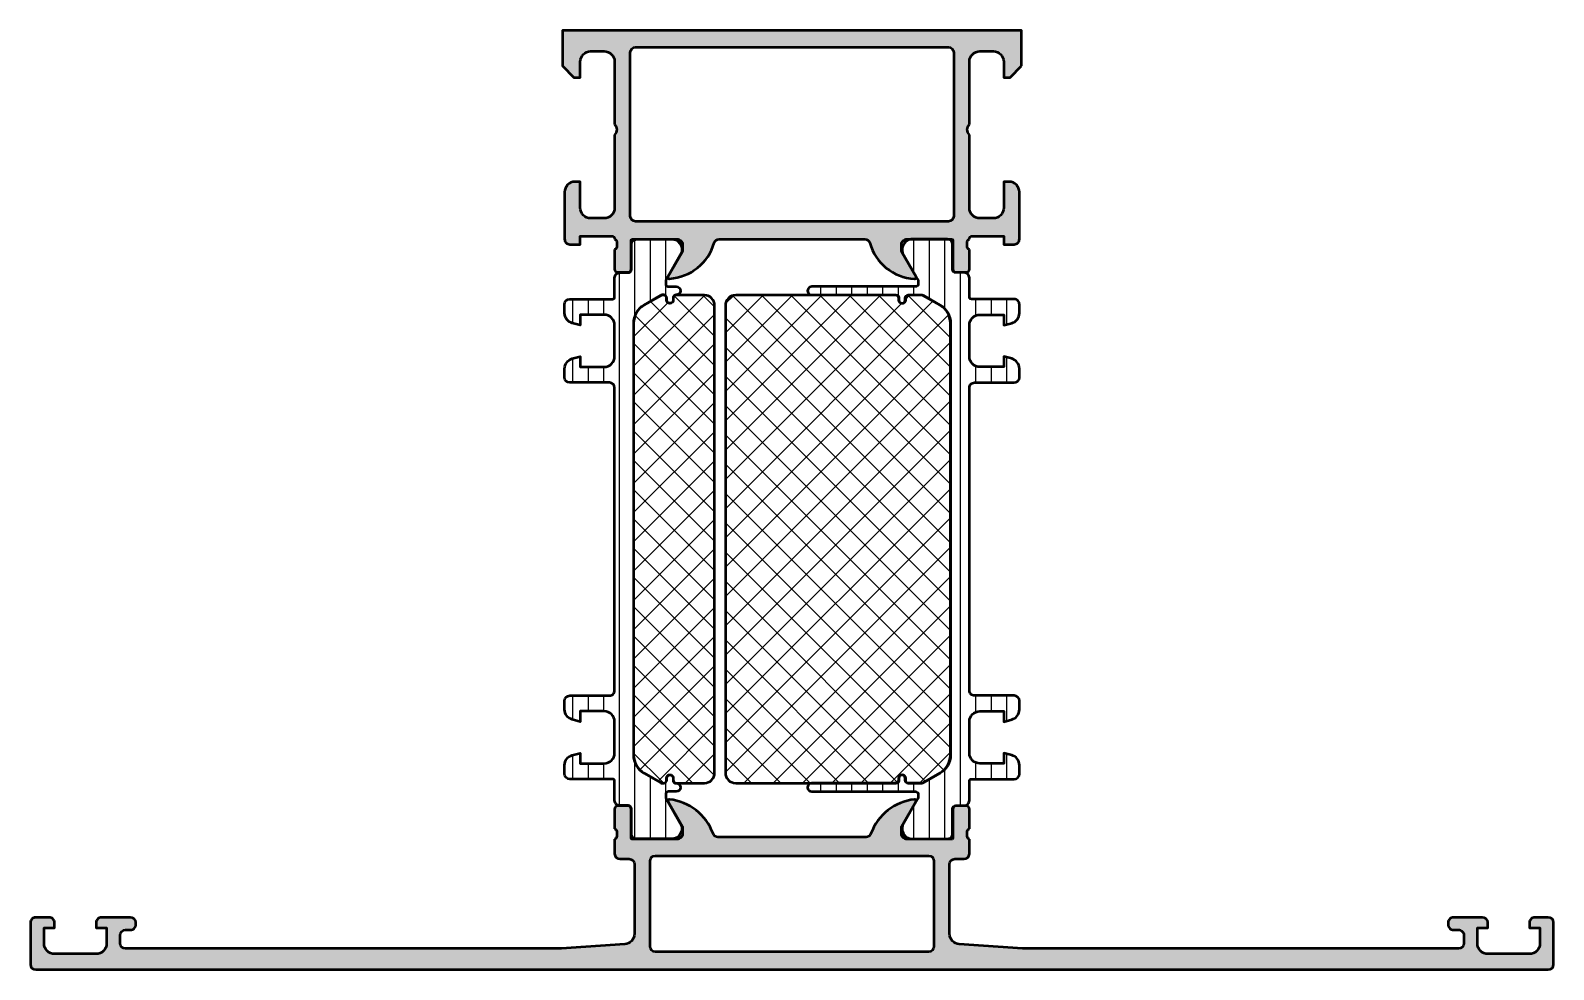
# Model space of a CAD drawing. Extents: x 0 to 146, y 0 to 90.
import ezdxf

# ---------------------------------------------------------------- set-up
doc = ezdxf.new("R2010")
doc.units = 0
for name, color, linetype, lineweight in [('0S-Alu contour', 7, 'Continuous', 50), ('0S-Alu hatch', 252, 'Continuous', 25), ('0S-Plastic contour', 254, 'Continuous', 50), ('0S-Plastic hatch', 253, 'Continuous', 25), ('0S-PT contour', 91, 'Continuous', 50), ('0S-PT hatch', 103, 'Continuous', 25)]:
    doc.layers.add(name, color=color, linetype=linetype, lineweight=lineweight)
pattern_1 = [(90, (0, 0), (-1.4859, 0), [])]
pattern_2 = [(135, (0, 0), (-1.403165018917055, -1.403165018917055), []), (225, (0, 0), (1.403165018917055, -1.403165018917055), [])]

# ---------------------------------------------------------------- blocks, each defined once
blk = doc.blocks.new('462350__674EF4A3_E235_4DE9_86D1_3BAED3F51D43_')
at = {"layer": '0S-Alu hatch'}
h = blk.add_hatch(color=256, dxfattribs=at)
edge = h.paths.add_edge_path()
edge.add_ellipse((88.6035533905933, 10.1035533905932), major_axis=(-0.5000000000000142, 0), ratio=1, start_angle=270, end_angle=360, ccw=False)
edge.add_line((88.6035533905933, 10.60355339059322), (89.50355339059335, 10.60355339059323))
edge.add_arc((89.50355339059335, 11.10355339059319), 0.4999999999999592, 270, 360)
edge.add_line((90.0035533905933, 11.10355339059319), (90.00355339059334, 12.50355339059325))
edge.add_ellipse((90.08238983713633, 12.77107398258633), major_axis=(-0.2788950563273829, 0), ratio=1, start_angle=-1.164589374096579, end_angle=73.58012358051548, ccw=False)
edge.add_line((89.80355239059332, 12.7767423905847), (89.80355239059332, 13.23033639058466))
edge.add_ellipse((90.08242048623653, 13.23599705006174), major_axis=(-0.2789255417371866, 0), ratio=1, start_angle=-73.57540544464268, end_angle=1.1628700728919057, ccw=False)
edge.add_line((90.00355339059334, 13.50354039058472), (90.00355339059334, 15.38355139059319))
edge.add_arc((89.70355339059333, 15.3835513905932), 0.3000000000000114, 0, 90)
edge.add_line((89.70355339059333, 15.68355139059321), (88.72357907155057, 15.68355139059321))
edge.add_arc((88.72357907155057, 15.3835513905932), 0.3000000000000149, 90, 180)
edge.add_line((88.42357907155056, 15.3835513905932), (88.42357907155053, 12.62355339059322))
edge.add_ellipse((88.30357907155057, 12.62355339059323), major_axis=(-0.1199999999999761, 0), ratio=1, start_angle=89.99999999999329, end_angle=180, ccw=False)
edge.add_line((88.30357907155056, 12.50355339059324), (84.0035533905932, 12.50355339059328))
edge.add_ellipse((84.00355339059315, 13.00355339059324), major_axis=(-0.499999999999961, 0), ratio=1, start_angle=0, end_angle=90.00000000000489, ccw=False)
edge.add_line((83.5035533905932, 13.00355339059325), (83.50355339059325, 13.70355339059335))
edge.add_line((83.50355339059325, 13.70355339059335), (84.88504884821553, 16.09637371362047))
edge.add_arc((84.76543360594458, 16.16543360594468), 0.1381197846485816, 330.0000000000377, 456.0127701438439)
edge.add_arc((85.27471614562182, 11.3303006684546), 4.999999999999578, 96.01277014383717, 160.0870903140089)
edge.add_ellipse((80.103553390593, 13.20355339059364), major_axis=(-0.5000000000002927, 0), ratio=1, start_angle=89.99999999998857, end_angle=160.0870903140202, ccw=False)
edge.add_line((80.10355339059291, 12.70355339059335), (65.9035533905935, 12.70355339059332))
edge.add_ellipse((65.90355339059384, 13.20355339059388), major_axis=(-0.5000000000005631, 0), ratio=1, start_angle=19.912909685952798, end_angle=89.99999999996089, ccw=False)
edge.add_arc((60.73239063556502, 11.33030066845488), 4.999999999999293, 19.91290968599341, 83.98722985616469)
edge.add_arc((61.24167317524203, 16.16543360594468), 0.1381197846485876, 83.98722985613884, 209.9999999999607)
edge.add_line((61.12205793297107, 16.09637371362046), (62.50355339059339, 13.70355339059333))
edge.add_line((62.50355339059339, 13.70355339059333), (62.50355339059345, 13.00355339059325))
edge.add_ellipse((62.00355339059346, 13.00355339059326), major_axis=(-0.4999999999999858, 0), ratio=1, start_angle=89.9999999999975, end_angle=180, ccw=False)
edge.add_line((62.00355339059345, 12.50355339059328), (57.70352770963612, 12.50355339059322))
edge.add_ellipse((57.7035277096361, 12.62355339059322), major_axis=(-0.1199999999999939, 0), ratio=1, start_angle=0, end_angle=90.00000000001359, ccw=False)
edge.add_line((57.58352770963611, 12.62355339059322), (57.58352770963613, 15.38355139059319))
edge.add_arc((57.2835277096361, 15.38355139059318), 0.3000000000000256, 0, 90.00000000000136)
edge.add_line((57.2835277096361, 15.68355139059321), (56.30355339059335, 15.68355139059321))
edge.add_arc((56.30355339059334, 15.38355139059321), 0.2999999999999989, 89.99999999999864, 180)
edge.add_line((56.00355339059333, 15.38355139059321), (56.00355339059331, 13.50354039058471))
edge.add_ellipse((55.92468629495015, 13.23599705006175), major_axis=(-0.2789255417371679, 0), ratio=1, start_angle=178.8371299271117, end_angle=253.57540544464769, ccw=False)
edge.add_line((56.20355439059333, 13.23033639058468), (56.20355439059334, 12.77674239058471))
edge.add_ellipse((55.9247169440503, 12.77107398258633), major_axis=(-0.2788950563274307, 0), ratio=1, start_angle=106.4198764194908, end_angle=181.1645893740976, ccw=False)
edge.add_line((56.00355339059333, 12.50355339059322), (56.00355339059334, 11.10355339059322))
edge.add_arc((56.50355339059331, 11.10355339059321), 0.4999999999999716, 180, 269.9999999999984)
edge.add_line((56.50355339059331, 10.60355339059323), (57.40355339059331, 10.60355339059323))
edge.add_ellipse((57.4035533905933, 10.10355339059323), major_axis=(-0.5, 0), ratio=1, start_angle=180, end_angle=269.9999999999984, ccw=False)
edge.add_line((57.9035533905933, 10.10355339059324), (57.90355339059331, 3.43467259399454))
edge.add_ellipse((56.9035533905933, 3.434672593994545), major_axis=(-1.000000000000007, 0), ratio=1, start_angle=94.08561677997648, end_angle=180, ccw=False)
edge.add_line((56.97480044058124, 2.437213894163801), (50.90355339059331, 2.003553390593232))
edge.add_line((50.90355339059331, 2.003553390593232), (9.10355339059329, 2.003553390593218))
edge.add_ellipse((9.10355339059332, 2.503553390593209), major_axis=(-0.4999999999999903, 0), ratio=1, start_angle=0, end_angle=89.9999999999967, ccw=False)
edge.add_line((8.603553390593328, 2.503553390593207), (8.603553390593328, 3.303553390593214))
edge.add_ellipse((9.103553390593333, 3.303553390593216), major_axis=(-0.5000000000000054, 0), ratio=1, start_angle=270, end_angle=360, ccw=False)
edge.add_line((9.103553390593333, 3.80355339059322), (9.603553390593326, 3.803553390593218))
edge.add_arc((9.603553390593328, 4.303553390593215), 0.4999999999999965, 269.9999999999998, 360)
edge.add_line((10.10355339059332, 4.303553390593215), (10.10355339059333, 4.503553390593215))
edge.add_arc((9.603553390593328, 4.503553390593218), 0.5, 0, 89.9999999999998)
edge.add_line((9.603553390593332, 5.003553390593218), (6.803553390593319, 5.003553390593219))
edge.add_arc((6.803553390593318, 4.503553390593218), 0.5000000000000009, 89.99999999999991, 180)
edge.add_line((6.303553390593317, 4.503553390593218), (6.303553390593316, 4.00355339059322))
edge.add_line((6.303553390593316, 4.00355339059322), (7.303553390593316, 4.00355339059322))
edge.add_line((7.303553390593316, 4.00355339059322), (7.303553390593316, 2.503553390593222))
edge.add_ellipse((6.303553390593316, 2.50355339059322), major_axis=(-1, 0), ratio=1, start_angle=90, end_angle=180, ccw=False)
edge.add_line((6.303553390593315, 1.503553390593219), (2.303553390593317, 1.503553390593218))
edge.add_ellipse((2.303553390593316, 2.50355339059322), major_axis=(-1.000000000000001, 0), ratio=1, start_angle=0, end_angle=90, ccw=False)
edge.add_line((1.303553390593316, 2.503553390593219), (1.303553390593316, 4.003553390593218))
edge.add_line((1.303553390593316, 4.003553390593218), (2.303553390593316, 4.003553390593219))
edge.add_line((2.303553390593316, 4.003553390593219), (2.303553390593316, 4.503553390593221))
edge.add_arc((1.803553390593317, 4.503553390593221), 0.4999999999999987, 0, 90.00000000000006)
edge.add_line((1.803553390593317, 5.00355339059322), (0.503553390593306, 5.00355339059322))
edge.add_arc((0.5035533905933053, 4.50355339059322), 0.5, 89.99999999999991, 180)
edge.add_line((0.0035533905933053, 4.50355339059322), (0.003553390593305, 0.5035533905932202))
edge.add_arc((0.5035533905933051, 0.5035533905932198), 0.5, 180, 269.9999999999999)
edge.add_line((0.5035533905933045, 0.0035533905932198), (145.5035533905933, 0.0035533905932198))
edge.add_arc((145.5035533905933, 0.5035533905932198), 0.5, 270, 360)
edge.add_line((146.0035533905933, 0.5035533905932198), (146.0035533905933, 4.50355339059322))
edge.add_arc((145.5035533905933, 4.50355339059322), 0.5, 0, 90)
edge.add_line((145.5035533905933, 5.00355339059322), (144.2035533905933, 5.003553390593219))
edge.add_arc((144.2035533905933, 4.503553390593218), 0.5000000000000009, 89.99999999999675, 180)
edge.add_line((143.7035533905933, 4.503553390593218), (143.7035533905933, 4.003553390593219))
edge.add_line((143.7035533905933, 4.003553390593219), (144.7035533905933, 4.003553390593219))
edge.add_line((144.7035533905933, 4.003553390593219), (144.7035533905933, 2.503553390593202))
edge.add_ellipse((143.7035533905932, 2.503553390593272), major_axis=(-1.000000000000056, 0), ratio=1, start_angle=90, end_angle=180, ccw=False)
edge.add_line((143.7035533905932, 1.503553390593209), (139.7035533905933, 1.503553390593218))
edge.add_ellipse((139.7035533905933, 2.503553390593213), major_axis=(-0.9999999999999943, 0), ratio=1, start_angle=0, end_angle=90, ccw=False)
edge.add_line((138.7035533905933, 2.503553390593221), (138.7035533905933, 4.00355339059322))
edge.add_line((138.7035533905933, 4.00355339059322), (139.7035533905933, 4.00355339059322))
edge.add_line((139.7035533905933, 4.00355339059322), (139.7035533905933, 4.503553390593201))
edge.add_arc((139.2035533905933, 4.503553390593207), 0.5, 0, 90)
edge.add_line((139.2035533905933, 5.003553390593207), (136.4035533905933, 5.003553390593219))
edge.add_arc((136.4035533905933, 4.503553390593205), 0.5000000000000142, 89.99999999999675, 180)
edge.add_line((135.9035533905933, 4.503553390593205), (135.9035533905933, 4.303553390593199))
edge.add_arc((136.4035533905934, 4.303553390593249), 0.500000000000057, 180, 270.0000000000033)
edge.add_line((136.4035533905934, 3.803553390593192), (136.9035533905933, 3.803553390593218))
edge.add_ellipse((136.9035533905933, 3.303553390593219), major_axis=(-0.4999999999999987, 0), ratio=1, start_angle=180, end_angle=270.00000000000324, ccw=False)
edge.add_line((137.4035533905933, 3.303553390593244), (137.4035533905933, 2.503553390593209))
edge.add_ellipse((136.9035533905933, 2.503553390593207), major_axis=(-0.5, 0), ratio=1, start_angle=90, end_angle=180, ccw=False)
edge.add_line((136.9035533905933, 2.003553390593217), (95.1035533905933, 2.003553390593232))
edge.add_line((95.1035533905933, 2.003553390593232), (89.03230634060543, 2.437213894163799))
edge.add_ellipse((89.10355339059333, 3.434672593994533), major_axis=(-0.9999999999999998, 0), ratio=1, start_angle=0, end_angle=85.91438322002472, ccw=False)
edge.add_line((88.10355339059333, 3.434672593994522), (88.1035533905933, 10.1035533905932))
edge = h.paths.add_edge_path()
edge.add_line((86.10355339059333, 1.703553390593214), (59.9035533905933, 1.703553390593214))
edge.add_ellipse((59.9035533905933, 2.203553390593214), major_axis=(-0.5, 0), ratio=1, start_angle=0, end_angle=90, ccw=False)
edge.add_line((59.40355339059331, 2.203553390593214), (59.40355339059331, 10.40355339059323))
edge.add_ellipse((59.9035533905933, 10.40355339059323), major_axis=(-0.5, 0), ratio=1, start_angle=270, end_angle=360, ccw=False)
edge.add_line((59.9035533905933, 10.90355339059323), (86.10355339059333, 10.90355339059323))
edge.add_ellipse((86.10355339059333, 10.40355339059323), major_axis=(-0.5, 0), ratio=1, start_angle=180, end_angle=270, ccw=False)
edge.add_line((86.60355339059333, 10.40355339059323), (86.60355339059333, 2.203553390593214))
edge.add_ellipse((86.10355339059333, 2.203553390593214), major_axis=(-0.5, 0), ratio=1, start_angle=90, end_angle=180, ccw=False)
at = {"layer": '0S-Alu contour', "color": 7}
for points in [[(61.12205793297107, 16.09637371362046), (62.50355339059339, 13.70355339059333), (62.50355339059345, 13.00355339059325)], [(83.5035533905932, 13.00355339059325), (83.50355339059325, 13.70355339059335), (84.88504884821553, 16.09637371362047)], [(56.00355339059333, 15.38355139059321), (56.00355339059331, 13.50354039058471)], [(57.2835277096361, 15.68355139059321), (56.30355339059335, 15.68355139059321)], [(57.58352770963611, 12.62355339059322), (57.58352770963613, 15.38355139059319)], [(88.42357907155056, 15.3835513905932), (88.42357907155053, 12.62355339059322)], [(89.70355339059333, 15.68355139059321), (88.72357907155057, 15.68355139059321)], [(90.00355339059334, 13.50354039058472), (90.00355339059334, 15.38355139059319)], [(56.20355439059333, 13.23033639058468), (56.20355439059334, 12.77674239058471)], [(89.80355239059332, 12.7767423905847), (89.80355239059332, 13.23033639058466)], [(56.00355339059333, 12.50355339059322), (56.00355339059334, 11.10355339059322)], [(62.00355339059345, 12.50355339059328), (57.70352770963612, 12.50355339059322)], [(80.10355339059291, 12.70355339059335), (65.9035533905935, 12.70355339059332)], [(88.30357907155056, 12.50355339059324), (84.0035533905932, 12.50355339059328)], [(90.0035533905933, 11.10355339059319), (90.00355339059334, 12.50355339059325)], [(56.50355339059331, 10.60355339059323), (57.40355339059331, 10.60355339059323)], [(59.40355339059331, 2.203553390593214), (59.40355339059331, 10.40355339059323)], [(59.9035533905933, 10.90355339059323), (86.10355339059333, 10.90355339059323)], [(86.60355339059333, 10.40355339059323), (86.60355339059333, 2.203553390593214)], [(88.6035533905933, 10.60355339059322), (89.50355339059335, 10.60355339059323)], [(57.9035533905933, 10.10355339059324), (57.90355339059331, 3.43467259399454)], [(88.10355339059333, 3.434672593994522), (88.1035533905933, 10.1035533905932)], [(0.0035533905933053, 4.50355339059322), (0.003553390593305, 0.5035533905932202)], [(1.803553390593317, 5.00355339059322), (0.503553390593306, 5.00355339059322)], [(1.303553390593316, 2.503553390593219), (1.303553390593316, 4.003553390593218), (2.303553390593316, 4.003553390593219), (2.303553390593316, 4.503553390593221)], [(6.303553390593317, 4.503553390593218), (6.303553390593316, 4.00355339059322), (7.303553390593316, 4.00355339059322), (7.303553390593316, 2.503553390593222)], [(9.603553390593332, 5.003553390593218), (6.803553390593319, 5.003553390593219)], [(10.10355339059332, 4.303553390593215), (10.10355339059333, 4.503553390593215)], [(135.9035533905933, 4.503553390593205), (135.9035533905933, 4.303553390593199)], [(139.2035533905933, 5.003553390593207), (136.4035533905933, 5.003553390593219)], [(138.7035533905933, 2.503553390593221), (138.7035533905933, 4.00355339059322), (139.7035533905933, 4.00355339059322), (139.7035533905933, 4.503553390593201)], [(143.7035533905933, 4.503553390593218), (143.7035533905933, 4.003553390593219), (144.7035533905933, 4.003553390593219), (144.7035533905933, 2.503553390593202)], [(145.5035533905933, 5.00355339059322), (144.2035533905933, 5.003553390593219)], [(146.0035533905933, 0.5035533905932198), (146.0035533905933, 4.50355339059322)], [(8.603553390593328, 2.503553390593207), (8.603553390593328, 3.303553390593214)], [(9.103553390593333, 3.80355339059322), (9.603553390593326, 3.803553390593218)], [(136.4035533905934, 3.803553390593192), (136.9035533905933, 3.803553390593218)], [(137.4035533905933, 3.303553390593244), (137.4035533905933, 2.503553390593209)], [(6.303553390593315, 1.503553390593219), (2.303553390593317, 1.503553390593218)], [(56.97480044058124, 2.437213894163801), (50.90355339059331, 2.003553390593232), (9.10355339059329, 2.003553390593218)], [(86.10355339059333, 1.703553390593214), (59.9035533905933, 1.703553390593214)], [(136.9035533905933, 2.003553390593217), (95.1035533905933, 2.003553390593232), (89.03230634060543, 2.437213894163799)], [(143.7035533905932, 1.503553390593209), (139.7035533905933, 1.503553390593218)], [(0.5035533905933045, 0.0035533905932198), (145.5035533905933, 0.0035533905932198)]]:
    blk.add_lwpolyline(points, dxfattribs=at)
for centre, radius, start, end in [((61.24167317524203, 16.16543360594468), 0.1381197846485876, 83.98722985613884, 209.9999999999607), ((60.73239063556502, 11.33030066845488), 4.999999999999293, 19.91290968599341, 83.98722985616469), ((85.27471614562182, 11.3303006684546), 4.999999999999578, 96.01277014383717, 160.0870903140089), ((84.76543360594458, 16.16543360594468), 0.1381197846485816, 330.0000000000377, 96.0127701438439), ((56.30355339059334, 15.38355139059321), 0.2999999999999989, 89.99999999999864, 180), ((57.2835277096361, 15.38355139059318), 0.3000000000000256, 0, 90.00000000000136), ((88.72357907155057, 15.3835513905932), 0.3000000000000149, 90, 180), ((89.70355339059333, 15.3835513905932), 0.3000000000000114, 0, 90), ((56.50355339059331, 11.10355339059321), 0.4999999999999716, 180, 269.9999999999984), ((89.50355339059335, 11.10355339059319), 0.4999999999999592, 270, 0), ((0.5035533905933053, 4.50355339059322), 0.5, 89.99999999999991, 180), ((1.803553390593317, 4.503553390593221), 0.4999999999999987, 0, 90.00000000000006), ((6.803553390593318, 4.503553390593218), 0.5000000000000009, 89.99999999999991, 180), ((9.603553390593328, 4.503553390593218), 0.5, 0, 89.9999999999998), ((136.4035533905933, 4.503553390593205), 0.5000000000000142, 89.99999999999675, 180), ((139.2035533905933, 4.503553390593207), 0.5, 0, 90), ((144.2035533905933, 4.503553390593218), 0.5000000000000009, 89.99999999999675, 180), ((145.5035533905933, 4.50355339059322), 0.5, 0, 90), ((9.603553390593328, 4.303553390593215), 0.4999999999999965, 269.9999999999998, 0), ((136.4035533905934, 4.303553390593249), 0.500000000000057, 180, 270.0000000000033), ((0.5035533905933051, 0.5035533905932198), 0.5, 180, 269.9999999999999), ((145.5035533905933, 0.5035533905932198), 0.5, 270, 0)]:
    blk.add_arc(centre, radius, start, end, dxfattribs=at)
at = {"layer": '0S-Alu contour', "color": 7, "extrusion": (0, 0, -1)}
for centre, radius, start, end in [((-55.92468629495015, 13.23599705006175), 0.2789255417371679, 106.4245945553523, 181.1628700728884), ((-90.08242048623653, 13.23599705006174), 0.2789255417371866, 358.8371299271081, 73.5754054446427), ((-55.9247169440503, 12.77107398258633), 0.2788950563274307, 178.8354106259024, 253.5801235805092), ((-57.7035277096361, 12.62355339059322), 0.1199999999999939, 269.9999999999864, 0), ((-62.00355339059346, 13.00355339059326), 0.4999999999999858, 180, 270.0000000000025), ((-65.90355339059384, 13.20355339059388), 0.5000000000005631, 270.0000000000391, 340.0870903140472), ((-80.103553390593, 13.20355339059364), 0.5000000000002927, 199.9129096859799, 270.0000000000114), ((-84.00355339059315, 13.00355339059324), 0.499999999999961, 269.9999999999951, 0), ((-88.30357907155057, 12.62355339059323), 0.1199999999999761, 180, 270.0000000000068), ((-90.08238983713633, 12.77107398258633), 0.2788950563273829, 286.4198764194846, 1.164589374096611), ((-57.4035533905933, 10.10355339059323), 0.5, 90.0000000000016, 180), ((-59.9035533905933, 10.40355339059323), 0.5, 0, 90), ((-86.10355339059333, 10.40355339059323), 0.5, 90, 180), ((-88.6035533905933, 10.1035533905932), 0.5000000000000142, 0, 90), ((-9.103553390593333, 3.303553390593216), 0.5000000000000054, 0, 90), ((-56.9035533905933, 3.434672593994545), 1.000000000000007, 180, 265.9143832200235), ((-89.10355339059333, 3.434672593994533), 0.9999999999999998, 274.0856167799754, 0), ((-136.9035533905933, 3.303553390593219), 0.4999999999999987, 89.99999999999675, 180), ((-2.303553390593316, 2.50355339059322), 1.000000000000001, 270, 0), ((-6.303553390593316, 2.50355339059322), 1, 180, 270), ((-9.10355339059332, 2.503553390593209), 0.4999999999999903, 270.0000000000033, 0), ((-59.9035533905933, 2.203553390593214), 0.5, 270, 0), ((-86.10355339059333, 2.203553390593214), 0.5, 180, 270), ((-136.9035533905933, 2.503553390593207), 0.5, 180, 270), ((-139.7035533905933, 2.503553390593213), 0.9999999999999943, 270, 0), ((-143.7035533905932, 2.503553390593272), 1.000000000000056, 180, 270)]:
    blk.add_arc(centre, radius, start, end, dxfattribs=at)
blk = doc.blocks.new('284599__250E580A_2D42_46C8_946D_CAA635D6D998___1BD22FC8_A8C3_4107_8E11_EF5ABE9F0F5C_')
at = {"layer": '0S-Plastic hatch'}
h = blk.add_hatch(dxfattribs=at)
h.set_pattern_fill('ANSI31', color=256, scale=0.4680000000000001, angle=45, style=0)
h.set_pattern_definition(pattern_1)
edge = h.paths.add_edge_path()
edge.add_line((94.80355266067114, 62.92511263264287), (94.80355266067114, 63.75586185601728))
edge.add_arc((94.30355266067117, 63.75586185601727), 0.4999999999999716, 0, 90.0000000000016)
edge.add_line((94.30355266067114, 64.25586185601725), (90.20355266067116, 64.25586185601722))
edge.add_ellipse((90.20355266067118, 64.45586185601725), major_axis=(-0.2000000000000313, 0), ratio=1, start_angle=0, end_angle=89.99999999999591, ccw=False)
edge.add_line((90.00355266067115, 64.45586185601724), (90.00355266067115, 66.29586753492671))
edge.add_arc((89.50355533957345, 66.29586753492671), 0.4999973210976947, 0, 90.00030698202455)
edge.add_line((89.50355266066427, 66.79586485601723), (88.69322132733095, 66.7958648560172))
edge.add_ellipse((88.69322132733092, 67.09586485601724), major_axis=(-0.3000000000000256, 0), ratio=1, start_angle=0, end_angle=90.00000000000267, ccw=False)
edge.add_line((88.39322132733089, 67.09586485601724), (88.39355327772793, 69.49586323895352))
edge.add_arc((87.89355730028932, 69.49586587857861), 0.4999959774455833, 359.9996975182267, 450.000302481185)
edge.add_line((87.89355466066425, 69.99586185601723), (84.41701316256476, 69.99586185601723))
edge.add_arc((84.5593238115561, 69.00604378129437), 0.9999960709244884, 98.18160805189974, 212.7270160998407)
edge.add_line((83.71807116256475, 68.4654088560172), (85.0365880118759, 66.18167036934497))
edge.add_ellipse((84.60357529514586, 65.9316703950455), major_axis=(-0.4999999999996722, 0), ratio=1, start_angle=179.994256176766, end_angle=209.9999965993551, ccw=False)
edge.add_line((85.10357529263307, 65.93162027073195), (85.10355266066173, 65.70586185603477))
edge.add_ellipse((84.85355266064427, 65.70586185603473), major_axis=(-0.2500000000174651, 0), ratio=1, start_angle=89.9999999999967, end_angle=180, ccw=False)
edge.add_line((84.85355266064425, 65.45586185601726), (74.90281173378756, 65.45586185601658))
edge.add_arc((74.90281173378757, 65.05660278290014), 0.3992590731164398, 90.00000000000205, 270.0000000000021)
edge.add_line((74.90281173378759, 64.6573437097837), (82.95841668214871, 64.6573437097837))
edge.add_ellipse((82.95841668214872, 64.35586185601714), major_axis=(-0.3014818537665604, 0), ratio=1, start_angle=180, end_angle=270.00000000000273, ccw=False)
edge.add_line((83.25989853591527, 64.35586185601714), (83.25989853591527, 64.155291060731))
edge.add_arc((83.55932774062904, 64.15529106073102), 0.2994292047137605, 180, 360)
edge.add_line((83.8587569453428, 64.15529106073102), (83.8587569453428, 64.35586185601727))
edge.add_ellipse((84.15875694534307, 64.35586185601727), major_axis=(-0.3000000000002672, 0), ratio=1, start_angle=266.6063607271231, end_angle=360, ccw=False)
edge.add_line((84.17651561123895, 64.65533577772959), (85.46856547013164, 64.65533577772976))
edge.add_ellipse((85.4685654701318, 64.45533577772979), major_axis=(-0.1999999999999744, 0), ratio=1, start_angle=240.00000000004468, end_angle=270.0000000000448, ccw=False)
edge.add_line((85.56856547013165, 64.62854085848673), (87.20355266067118, 63.68458056390695))
edge.add_ellipse((86.2035526606712, 61.95252975633813), major_axis=(-1.999999999999928, 0), ratio=1, start_angle=180, end_angle=239.9999999999998, ccw=False)
edge.add_line((88.20355266067114, 61.95252975633816), (88.20355266067116, 20.55919395564909))
edge.add_ellipse((86.2035526606712, 20.5591939556491), major_axis=(-1.999999999999957, 0), ratio=1, start_angle=119.99999999999889, end_angle=180, ccw=False)
edge.add_line((87.20355266067114, 18.82714314808024), (85.56856547013165, 17.88318285350073))
edge.add_ellipse((85.4685654701314, 18.05638793425766), major_axis=(-0.200000000000158, 0), ratio=1, start_angle=90.0000000000814, end_angle=120.00000000005659, ccw=False)
edge.add_line((85.46856547013168, 17.8563879342575), (84.1765156112368, 17.8563879342579))
edge.add_ellipse((84.15875694534274, 18.15586185597001), major_axis=(-0.2999999999999423, 0), ratio=1, start_angle=0, end_angle=93.39363927252981, ccw=False)
edge.add_line((83.8587569453428, 18.15586185597001), (83.8587569453428, 18.35643265125626))
edge.add_arc((83.55932774062904, 18.35643265125626), 0.2994292047137605, 0, 180)
edge.add_line((83.25989853591527, 18.35643265125626), (83.25989853591527, 18.15586185596999))
edge.add_ellipse((82.95841668214874, 18.15586185597011), major_axis=(-0.3014818537665462, 0), ratio=1, start_angle=89.99999999999199, end_angle=180, ccw=False)
edge.add_line((82.9584166821487, 17.85438000220356), (74.90281173378759, 17.85438000220356))
edge.add_arc((74.90281173378759, 17.45512092908708), 0.3992590731164789, 90, 270)
edge.add_line((74.90281173378759, 17.0558618559706), (84.85355266064428, 17.05586185597002))
edge.add_ellipse((84.85355266064425, 16.80586185595254), major_axis=(-0.2500000000174793, 0), ratio=1, start_angle=180, end_angle=269.9999999999935, ccw=False)
edge.add_line((85.10355266066173, 16.80586185595255), (85.1035752926331, 16.58010344125566))
edge.add_ellipse((84.60357529514545, 16.58005331694188), major_axis=(-0.5000000000000956, 0), ratio=1, start_angle=150.0000034006586, end_angle=180.0057438232342, ccw=False)
edge.add_line((85.03658801187592, 16.3300533426423), (83.71807116256475, 14.04631485597002))
edge.add_arc((84.5593238115561, 13.50567993069287), 0.9999960709244718, 147.2729839001593, 261.8183919481001)
edge.add_line((84.41701316256476, 12.51586185597002), (87.89355466066425, 12.51586185597002))
edge.add_arc((87.89355730028932, 13.01585783340864), 0.4999959774455886, 269.9996975188149, 360.0003024817733)
edge.add_line((88.39355327772793, 13.01586047303884), (88.3932213273309, 15.41585885597001))
edge.add_ellipse((88.69322132733092, 15.41585885597001), major_axis=(-0.3000000000000114, 0), ratio=1, start_angle=270, end_angle=360, ccw=False)
edge.add_line((88.69322132733092, 15.71585885597002), (89.50355266066427, 15.71585885597002))
edge.add_arc((89.50355533957345, 16.21585617706053), 0.4999973210976877, 269.9996930179755, 360)
edge.add_line((90.00355266067113, 16.21585617706053), (90.00355266067115, 18.05586185596997))
edge.add_ellipse((90.20355266067116, 18.05586185597), major_axis=(-0.200000000000017, 0), ratio=1, start_angle=270.00000000000813, end_angle=360, ccw=False)
edge.add_line((90.20355266067114, 18.25586185597003), (94.30355266067114, 18.25586185596998))
edge.add_arc((94.30355266067114, 18.75586185596998), 0.4999999999999929, 270, 360)
edge.add_line((94.80355266067116, 18.75586185596998), (94.80355266067114, 19.58661107934435))
edge.add_arc((93.80355266067116, 19.58661107934437), 0.9999999999999857, 0, 74.99999999999942)
edge.add_line((94.06237170577369, 20.55253690563342), (93.30355266067114, 20.75586185597004))
edge.add_line((93.30355266067114, 20.75586185597004), (93.30355266067114, 19.75586185597004))
edge.add_line((93.30355266067114, 19.75586185597004), (91.00355266067115, 19.75586185597004))
edge.add_ellipse((91.00355266067113, 20.75586185597003), major_axis=(-0.9999999999999857, 0), ratio=1, start_angle=0, end_angle=90.0000000000008, ccw=False)
edge.add_line((90.00355266067115, 20.75586185597003), (90.00355266067115, 23.7558618559701))
edge.add_ellipse((91.0035526606711, 23.75586185597004), major_axis=(-0.9999999999999573, 0), ratio=1, start_angle=269.9999999999984, end_angle=360, ccw=False)
edge.add_line((91.00355266067113, 24.75586185596999), (93.30355266067114, 24.75586185597002))
edge.add_line((93.30355266067114, 24.75586185597002), (93.30355266067114, 23.7558618559701))
edge.add_line((93.30355266067114, 23.7558618559701), (94.06237170577361, 23.95918680630658))
edge.add_arc((93.80355266067104, 24.92511263259575), 1.000000000000099, 284.9999999999996, 360)
edge.add_line((94.80355266067116, 24.92511263259575), (94.80355266067114, 25.75586185597007))
edge.add_arc((94.30355266067117, 25.75586185597007), 0.4999999999999716, 0, 89.99999999999837)
edge.add_line((94.30355266067119, 26.25586185597005), (90.50355266067113, 26.25586185597005))
edge.add_ellipse((90.50355266067112, 26.75586185597001), major_axis=(-0.4999999999999645, 0), ratio=1, start_angle=0, end_angle=90.00000000000318, ccw=False)
edge.add_line((90.00355266067115, 26.75586185597002), (90.00355266067115, 55.75586185601718))
edge.add_ellipse((90.50355266067112, 55.75586185601721), major_axis=(-0.4999999999999858, 0), ratio=1, start_angle=269.9999999999984, end_angle=360, ccw=False)
edge.add_line((90.50355266067113, 56.2558618560172), (94.30355266067122, 56.25586185601722))
edge.add_arc((94.30355266067117, 56.75586185601719), 0.4999999999999787, 270.0000000000049, 360)
edge.add_line((94.80355266067116, 56.75586185601719), (94.80355266067116, 57.58661107939162))
edge.add_arc((93.80355266067119, 57.58661107939162), 0.9999999999999715, 0, 75.00000000000088)
edge.add_line((94.06237170577369, 58.55253690568066), (93.30355266067114, 58.75586185601722))
edge.add_line((93.30355266067114, 58.75586185601722), (93.30355266067114, 57.75586185601721))
edge.add_line((93.30355266067114, 57.75586185601721), (91.00355266067118, 57.75586185601722))
edge.add_ellipse((91.00355266067113, 58.7558618560172), major_axis=(-0.9999999999999786, 0), ratio=1, start_angle=0, end_angle=90.00000000000239, ccw=False)
edge.add_line((90.00355266067115, 58.75586185601722), (90.00355266067115, 61.75586185601726))
edge.add_ellipse((91.00355266067115, 61.75586185601723), major_axis=(-1, 0), ratio=1, start_angle=269.9999999999984, end_angle=360, ccw=False)
edge.add_line((91.00355266067118, 62.75586185601723), (93.30355266067114, 62.75586185601717))
edge.add_line((93.30355266067114, 62.75586185601717), (93.30355266067114, 61.75586185601726))
edge.add_line((93.30355266067114, 61.75586185601726), (94.06237170577369, 61.95918680635393))
edge.add_arc((93.80355266067124, 62.92511263264291), 0.9999999999998985, 284.9999999999976, 360)
at = {"layer": '0S-Plastic contour', "color": 7}
for points in [[(87.89355466066425, 69.99586185601723), (84.41701316256476, 69.99586185601723)], [(88.39322132733089, 67.09586485601724), (88.39355327772793, 69.49586323895352)], [(83.71807116256475, 68.4654088560172), (85.0365880118759, 66.18167036934497)], [(85.10357529263307, 65.93162027073195), (85.10355266066173, 65.70586185603477)], [(89.50355266066427, 66.79586485601723), (88.69322132733095, 66.7958648560172)], [(90.00355266067115, 64.45586185601724), (90.00355266067115, 66.29586753492671)], [(84.85355266064425, 65.45586185601726), (74.90281173378756, 65.45586185601658)], [(74.90281173378759, 64.6573437097837), (82.95841668214871, 64.6573437097837)], [(83.25989853591527, 64.35586185601714), (83.25989853591527, 64.155291060731)], [(83.8587569453428, 64.15529106073102), (83.8587569453428, 64.35586185601727)], [(84.17651561123895, 64.65533577772959), (85.46856547013164, 64.65533577772976)], [(85.56856547013165, 64.62854085848673), (87.20355266067118, 63.68458056390695)], [(94.30355266067114, 64.25586185601725), (90.20355266067116, 64.25586185601722)], [(94.80355266067114, 62.92511263264287), (94.80355266067114, 63.75586185601728)], [(88.20355266067114, 61.95252975633816), (88.20355266067116, 20.55919395564909)], [(90.00355266067115, 58.75586185601722), (90.00355266067115, 61.75586185601726)], [(91.00355266067118, 62.75586185601723), (93.30355266067114, 62.75586185601717), (93.30355266067114, 61.75586185601726), (94.06237170577369, 61.95918680635393)], [(94.06237170577369, 58.55253690568066), (93.30355266067114, 58.75586185601722), (93.30355266067114, 57.75586185601721), (91.00355266067118, 57.75586185601722)], [(94.80355266067116, 56.75586185601719), (94.80355266067116, 57.58661107939162)], [(90.00355266067115, 26.75586185597002), (90.00355266067115, 55.75586185601718)], [(90.50355266067113, 56.2558618560172), (94.30355266067122, 56.25586185601722)], [(94.30355266067119, 26.25586185597005), (90.50355266067113, 26.25586185597005)], [(94.80355266067116, 24.92511263259575), (94.80355266067114, 25.75586185597007)], [(90.00355266067115, 20.75586185597003), (90.00355266067115, 23.7558618559701)], [(91.00355266067113, 24.75586185596999), (93.30355266067114, 24.75586185597002), (93.30355266067114, 23.7558618559701), (94.06237170577361, 23.95918680630658)], [(94.06237170577369, 20.55253690563342), (93.30355266067114, 20.75586185597004), (93.30355266067114, 19.75586185597004), (91.00355266067115, 19.75586185597004)], [(94.80355266067116, 18.75586185596998), (94.80355266067114, 19.58661107934435)], [(82.9584166821487, 17.85438000220356), (74.90281173378759, 17.85438000220356)], [(83.25989853591527, 18.35643265125626), (83.25989853591527, 18.15586185596999)], [(83.8587569453428, 18.15586185597001), (83.8587569453428, 18.35643265125626)], [(85.46856547013168, 17.8563879342575), (84.1765156112368, 17.8563879342579)], [(87.20355266067114, 18.82714314808024), (85.56856547013165, 17.88318285350073)], [(90.00355266067113, 16.21585617706053), (90.00355266067115, 18.05586185596997)], [(90.20355266067114, 18.25586185597003), (94.30355266067114, 18.25586185596998)], [(74.90281173378759, 17.0558618559706), (84.85355266064428, 17.05586185597002)], [(85.03658801187592, 16.3300533426423), (83.71807116256475, 14.04631485597002)], [(85.10355266066173, 16.80586185595255), (85.1035752926331, 16.58010344125566)], [(88.39355327772793, 13.01586047303884), (88.3932213273309, 15.41585885597001)], [(88.69322132733092, 15.71585885597002), (89.50355266066427, 15.71585885597002)], [(84.41701316256476, 12.51586185597002), (87.89355466066425, 12.51586185597002)]]:
    blk.add_lwpolyline(points, dxfattribs=at)
for centre, radius, start, end in [((84.5593238115561, 69.00604378129437), 0.9999960709244884, 98.18160805189974, 212.7270160998407), ((87.89355730028932, 69.49586587857861), 0.4999959774455833, 359.9996975182267, 90.00030248118505), ((89.50355533957345, 66.29586753492671), 0.4999973210976947, 0, 90.00030698202455), ((74.90281173378757, 65.05660278290014), 0.3992590731164398, 90.00000000000205, 270.0000000000021), ((94.30355266067117, 63.75586185601727), 0.4999999999999716, 0, 90.0000000000016), ((83.55932774062904, 64.15529106073102), 0.2994292047137605, 180, 0), ((93.80355266067124, 62.92511263264291), 0.9999999999998985, 284.9999999999976, 0), ((93.80355266067119, 57.58661107939162), 0.9999999999999715, 0, 75.00000000000088), ((94.30355266067117, 56.75586185601719), 0.4999999999999787, 270.0000000000049, 0), ((93.80355266067104, 24.92511263259575), 1.000000000000099, 284.9999999999996, 0), ((94.30355266067117, 25.75586185597007), 0.4999999999999716, 0, 89.99999999999837), ((93.80355266067116, 19.58661107934437), 0.9999999999999857, 0, 74.99999999999942), ((74.90281173378759, 17.45512092908708), 0.3992590731164789, 90, 270), ((83.55932774062904, 18.35643265125626), 0.2994292047137605, 0, 180), ((94.30355266067114, 18.75586185596998), 0.4999999999999929, 270, 0), ((89.50355533957345, 16.21585617706053), 0.4999973210976877, 269.9996930179755, 0), ((84.5593238115561, 13.50567993069287), 0.9999960709244718, 147.2729839001593, 261.8183919481001), ((87.89355730028932, 13.01585783340864), 0.4999959774455886, 269.9996975188149, 0.0003024817733149)]:
    blk.add_arc(centre, radius, start, end, dxfattribs=at)
at = {"layer": '0S-Plastic contour', "color": 7, "extrusion": (0, 0, -1)}
for centre, radius, start, end in [((-84.85355266064427, 65.70586185603473), 0.2500000000174651, 180, 270.0000000000033), ((-84.60357529514586, 65.9316703950455), 0.4999999999996722, 150.0000034006449, 180.0057438232341), ((-88.69322132733092, 67.09586485601724), 0.3000000000000256, 269.9999999999973, 0), ((-82.95841668214872, 64.35586185601714), 0.3014818537665604, 89.99999999999729, 180), ((-84.15875694534307, 64.35586185601727), 0.3000000000002672, 0, 93.3936392728769), ((-85.4685654701318, 64.45533577772979), 0.1999999999999744, 89.99999999995521, 119.9999999999553), ((-90.20355266067118, 64.45586185601725), 0.2000000000000313, 270.0000000000041, 0), ((-86.2035526606712, 61.95252975633813), 1.999999999999928, 120.0000000000002, 180), ((-91.00355266067115, 61.75586185601723), 1, 0, 90.0000000000016), ((-91.00355266067113, 58.7558618560172), 0.9999999999999786, 269.9999999999976, 0), ((-90.50355266067112, 55.75586185601721), 0.4999999999999858, 0, 90.0000000000016), ((-90.50355266067112, 26.75586185597001), 0.4999999999999645, 269.9999999999968, 0), ((-91.0035526606711, 23.75586185597004), 0.9999999999999573, 0, 90.0000000000016), ((-86.2035526606712, 20.5591939556491), 1.999999999999957, 180, 240.0000000000011), ((-91.00355266067113, 20.75586185597003), 0.9999999999999857, 269.9999999999992, 0), ((-82.95841668214874, 18.15586185597011), 0.3014818537665462, 180, 270.0000000000081), ((-84.15875694534274, 18.15586185597001), 0.2999999999999423, 266.6063607274702, 0), ((-85.4685654701314, 18.05638793425766), 0.2000000000001581, 239.9999999999434, 269.9999999999186), ((-90.20355266067116, 18.05586185597), 0.200000000000017, 0, 89.99999999999186), ((-84.85355266064425, 16.80586185595254), 0.2500000000174793, 90.00000000000651, 180), ((-84.60357529514545, 16.58005331694188), 0.5000000000000956, 179.9942561767658, 209.9999965993414), ((-88.69322132733092, 15.41585885597001), 0.3000000000000114, 0, 90)]:
    blk.add_arc(centre, radius, start, end, dxfattribs=at)
blk = doc.blocks.new('345120__347A9433_F84F_4630_B42D_712AC05DDE63_')
at = {"layer": '0S-Alu hatch'}
h = blk.add_hatch(color=256, dxfattribs=at)
edge = h.paths.add_edge_path()
edge.add_line((95.00342296096439, 86.60582981251267), (95.00342296096441, 90.0058618559697))
edge.add_line((95.00342296096441, 90.0058618559697), (51.00355266067142, 90.0058618559697))
edge.add_line((51.00355266067142, 90.0058618559697), (51.00355266067142, 86.60582981251267))
edge.add_line((51.00355266067142, 86.60582981251267), (52.10352824660892, 85.50585422657517))
edge.add_line((52.10352824660892, 85.50585422657517), (52.70350383254642, 85.50585422657517))
edge.add_line((52.70350383254642, 85.50585422657517), (52.70350383254642, 87.00631199024703))
edge.add_ellipse((53.70359023182195, 87.0062179608887), major_axis=(-1.000086403695902, 0), ratio=1, start_angle=270.0049498861582, end_angle=359.99461298015063, ccw=False)
edge.add_line((53.70350383254642, 88.00630436085251), (55.00355266067142, 88.00630436085251))
edge.add_ellipse((55.00349785198319, 87.00624955255333), major_axis=(-1.000054809801096, 0), ratio=1, start_angle=180.002703004082, end_angle=269.99685986559217, ccw=False)
edge.add_line((56.00355266067142, 87.00629673145995), (56.00355266067142, 81.0058618559697))
edge.add_ellipse((55.47871332035307, 80.50586185596968), major_axis=(-0.7248836686985038, 0), ratio=1, start_angle=136.3884232636862, end_angle=223.6115767363138, ccw=False)
edge.add_line((56.00355266067142, 80.0058618559697), (56.00355266067142, 73.00586185596968))
edge.add_ellipse((55.00349386294246, 73.00592065369867), major_axis=(-1.000058799457453, 0), ratio=1, start_angle=90.0033686636412, end_angle=179.996631336242, ccw=False)
edge.add_line((55.00355266067142, 72.0058618559697), (53.70350383254642, 72.0058618559697))
edge.add_ellipse((53.70359130311534, 73.00594932653861), major_axis=(-1.000087474394129, 0), ratio=1, start_angle=0.005011256110094564, end_angle=89.9949887439198, ccw=False)
edge.add_line((52.70350383254642, 73.00586185596919), (52.70350383254642, 75.50586185596968))
edge.add_line((52.70350383254642, 75.50586185596968), (52.20350383254642, 75.50586185596968))
edge.add_arc((52.20359130311536, 74.50577438540076), 1.000087474394158, 90.00501125608184, 179.9949887438899)
edge.add_line((51.20350383254642, 74.5058618559702), (51.20356486770267, 70.00586185596968))
edge.add_arc((51.70353412708202, 70.0058387443327), 0.4999692599135219, 179.9973514386468, 270.0035228322333)
edge.add_line((51.70356486770267, 69.50586948536423), (52.70356486770268, 69.5058618559697))
edge.add_line((52.70356486770268, 69.5058618559697), (52.70356486770268, 70.30585727833297))
edge.add_line((52.70356486770268, 70.30585727833297), (55.70347331496829, 70.30585727833297))
edge.add_ellipse((55.70409039428741, 70.00648653290932), major_axis=(-0.2993713814017683, 0), ratio=1, start_angle=179.8789847210054, end_angle=270.11810102048304, ccw=False)
edge.add_ellipse((55.92462466139402, 69.73833363458203), major_axis=(-0.2788950563274208, 0), ratio=1, start_angle=178.8354106259032, end_angle=253.58012358050712, ccw=False)
edge.add_line((56.20346210793705, 69.73266522658368), (56.20346210793705, 69.27907122658368))
edge.add_ellipse((55.9245940122939, 69.27341056710661), major_axis=(-0.2789255417371366, 0), ratio=1, start_angle=106.42459455535189, end_angle=181.1628700728897, ccw=False)
edge.add_line((56.00346110793704, 69.00586722658367), (56.00346110793704, 67.12585622657517))
edge.add_arc((56.30346110793706, 67.12585622657517), 0.3000000000000043, 180, 270)
edge.add_line((56.30346110793706, 66.82585622657516), (57.28343542697984, 66.82585622657517))
edge.add_arc((57.28343542697984, 67.12585622657517), 0.3000000000000114, 270, 360)
edge.add_line((57.58343542697985, 67.12585622657517), (57.58343542697984, 69.88585422657516))
edge.add_ellipse((57.70343542697983, 69.88585422657516), major_axis=(-0.1199999999999974, 0), ratio=1, start_angle=270, end_angle=360, ccw=False)
edge.add_line((57.70343542697983, 70.00585422657517), (62.00343059035893, 70.00598392628218))
edge.add_ellipse((62.00344347261261, 69.50599680867424), major_axis=(-0.4999871177739147, 0), ratio=1, start_angle=179.9993980350858, end_angle=270.00147623556813, ccw=False)
edge.add_line((62.50343059035893, 69.50599155567471), (62.50343059035892, 68.80598697804001))
edge.add_line((62.50343059035892, 68.80598697804001), (61.11518596145267, 66.4014688505986))
edge.add_arc((61.23902867733463, 66.34355903058247), 0.1367134431258256, 154.9388426484969, 284.9266257937842)
edge.add_arc((60.92446245659158, 71.02224286371325), 4.82348321603749, 274.1585276595125, 343.4516360774273)
edge.add_ellipse((66.02744515165283, 69.50598392628206), major_axis=(-0.5000000000001493, 0), ratio=1, start_angle=270.00000000000165, end_angle=343.45163607742586, ccw=False)
edge.add_line((66.02744515165281, 70.00598392628218), (79.9825250028914, 70.00598392628218))
edge.add_ellipse((79.98252500289144, 69.50598392628208), major_axis=(-0.5000000000001137, 0), ratio=1, start_angle=195.5022685849563, end_angle=270.00000000000324, ccw=False)
edge.add_arc((84.98146853221166, 70.8925268157712), 4.687671692939359, 195.5022685849561, 266.9583986954667)
edge.add_arc((84.77085859374708, 66.34112487925384), 0.1351541355356656, 253.6162966762256, 386.518234881509)
edge.add_line((84.89179347488042, 66.40146885059863), (83.50354884597417, 68.80598697804))
edge.add_line((83.50354884597417, 68.80598697804), (83.50354884597417, 69.50599155567672))
edge.add_ellipse((84.00353596372047, 69.50599680867424), major_axis=(-0.4999871177739096, 0), ratio=1, start_angle=-90.00147623556637, end_angle=0.0006019649143240713, ccw=False)
edge.add_line((84.00354884597415, 70.00598392628218), (88.30357470027153, 70.00599138233656))
edge.add_ellipse((88.30357470027155, 69.88599155567675), major_axis=(-0.1199998266598072, 0), ratio=1, start_angle=180, end_angle=270.00000000001353, ccw=False)
edge.add_line((88.42357452693136, 69.88599155567672), (88.42357452693138, 67.12599355567673))
edge.add_arc((88.72357452693137, 67.12599355567673), 0.3000000000000114, 180, 270)
edge.add_line((88.72357452693137, 66.8259935556767), (89.70354884597415, 66.8259935556767))
edge.add_arc((89.70354884597414, 67.12599355567673), 0.3000000000000114, 270.0000000000027, 360)
edge.add_line((90.00354884597415, 67.12599355567673), (90.00354884597415, 69.00600455568524))
edge.add_ellipse((90.08241594161727, 69.27354789620814), major_axis=(-0.278925541737103, 0), ratio=1, start_angle=-1.1628700728953163, end_angle=73.57540544465292, ccw=False)
edge.add_line((89.80354784597414, 69.27920855568524), (89.80354784597417, 69.73280255568524))
edge.add_ellipse((90.08238529251723, 69.7384709636836), major_axis=(-0.2788950563274517, 0), ratio=1, start_angle=-73.58012358049513, end_angle=1.1645893740940778, ccw=False)
edge.add_ellipse((90.30285742893771, 70.00654887121915), major_axis=(-0.2993091018266956, 0), ratio=1, start_angle=-90.12344696696692, end_angle=0.1066851849668069, ccw=False)
edge.add_line((90.30350230666753, 70.30585727833297), (93.30341075393315, 70.30585727833297))
edge.add_line((93.30341075393315, 70.30585727833297), (93.30341075393315, 69.5058618559697))
edge.add_line((93.30341075393315, 69.5058618559697), (94.30341075393315, 69.50586948536423))
edge.add_arc((94.30344149455381, 70.00583874433272), 0.4999692599135351, 269.9964771677667, 360.0026485613531)
edge.add_line((94.80341075393315, 70.00586185596974), (94.80347178908941, 74.5058618559697))
edge.add_arc((93.80338431852044, 74.50577438540076), 1.000087474394158, 0.0050112561101264, 89.99498874391819)
edge.add_line((93.80347178908939, 75.50586185596968), (93.3034717890894, 75.50586185596968))
edge.add_line((93.3034717890894, 75.50586185596968), (93.3034717890894, 73.00586185596968))
edge.add_ellipse((92.30338431852044, 73.00594932653864), major_axis=(-1.000087474394158, 0), ratio=1, start_angle=90.0050112560819, end_angle=179.99498874389, ccw=False)
edge.add_line((92.30347178908941, 72.0058618559697), (91.00342296096441, 72.0058618559697))
edge.add_ellipse((91.00347553865426, 73.005910618769), major_axis=(-1.000048764181434, 0), ratio=1, start_angle=0.0027937662852082212, end_angle=89.99698766716722, ccw=False)
edge.add_line((90.00342677566167, 73.00586185597106), (90.00342677566167, 80.0058618559697))
edge.add_ellipse((90.52826611597997, 80.50586185596968), major_axis=(-0.7248836686984834, 0), ratio=1, start_angle=-43.611576736315385, end_angle=43.611576736315385, ccw=False)
edge.add_line((90.00342677566167, 81.0058618559697), (90.00342677566167, 87.00629673145797))
edge.add_ellipse((91.00347154948899, 87.00625958751574), major_axis=(-1.000044774517131, 0), ratio=1, start_angle=270.00278379275005, end_angle=359.9978719041484, ccw=False)
edge.add_line((91.00342296096441, 88.00630436085251), (92.30347178908941, 88.00630436085251))
edge.add_ellipse((92.30338538981387, 87.00621796088869), major_axis=(-1.000086403695914, 0), ratio=1, start_angle=180.0053870199847, end_angle=269.99505011384133, ccw=False)
edge.add_line((93.3034717890894, 87.00631199024792), (93.3034717890894, 85.50585422657517))
edge.add_line((93.3034717890894, 85.50585422657517), (93.9034473750269, 85.50585422657517))
edge.add_line((93.9034473750269, 85.50585422657517), (95.00342296096439, 86.60582981251267))
edge = h.paths.add_edge_path()
edge.add_line((58.00356791946049, 88.40585575245407), (88.0034115168726, 88.40585575245407))
edge.add_ellipse((88.00340877600499, 87.90585301158646), major_axis=(-0.500002740875127, 0), ratio=1, start_angle=180.0003140784808, end_angle=269.99968592142864, ccw=False)
edge.add_line((88.5034115168726, 87.90585575245406), (88.5034115168726, 72.20585880421268))
edge.add_ellipse((88.00340877600499, 72.2058615450795), major_axis=(-0.500002740875127, 0), ratio=1, start_angle=90.00031407857142, end_angle=179.9996859215194, ccw=False)
edge.add_line((88.0034115168726, 71.70585880421189), (58.00356791946049, 71.70585880421187))
edge.add_ellipse((58.00357066032811, 72.2058615450795), major_axis=(-0.5000027408751341, 0), ratio=1, start_angle=0.00031407848081244083, end_angle=89.9996859214279, ccw=False)
edge.add_line((57.50356791946049, 72.20585880421189), (57.50356791946049, 87.90585575245328))
edge.add_ellipse((58.0035706603281, 87.90585301158646), major_axis=(-0.500002740875127, 0), ratio=1, start_angle=270.00031407857136, end_angle=359.99968592151924, ccw=False)
at = {"layer": '0S-Alu contour', "color": 7}
for points in [[(95.00342296096439, 86.60582981251267), (95.00342296096441, 90.0058618559697), (51.00355266067142, 90.0058618559697), (51.00355266067142, 86.60582981251267), (52.10352824660892, 85.50585422657517), (52.70350383254642, 85.50585422657517), (52.70350383254642, 87.00631199024703)], [(53.70350383254642, 88.00630436085251), (55.00355266067142, 88.00630436085251)], [(57.50356791946049, 72.20585880421189), (57.50356791946049, 87.90585575245328)], [(58.00356791946049, 88.40585575245407), (88.0034115168726, 88.40585575245407)], [(88.5034115168726, 87.90585575245406), (88.5034115168726, 72.20585880421268)], [(91.00342296096441, 88.00630436085251), (92.30347178908941, 88.00630436085251)], [(56.00355266067142, 87.00629673145995), (56.00355266067142, 81.0058618559697)], [(90.00342677566167, 81.0058618559697), (90.00342677566167, 87.00629673145797)], [(93.3034717890894, 87.00631199024792), (93.3034717890894, 85.50585422657517), (93.9034473750269, 85.50585422657517), (95.00342296096439, 86.60582981251267)], [(56.00355266067142, 80.0058618559697), (56.00355266067142, 73.00586185596968)], [(90.00342677566167, 73.00586185597106), (90.00342677566167, 80.0058618559697)], [(51.20350383254642, 74.5058618559702), (51.20356486770267, 70.00586185596968)], [(52.70350383254642, 73.00586185596919), (52.70350383254642, 75.50586185596968), (52.20350383254642, 75.50586185596968)], [(93.80347178908939, 75.50586185596968), (93.3034717890894, 75.50586185596968), (93.3034717890894, 73.00586185596968)], [(94.80341075393315, 70.00586185596974), (94.80347178908941, 74.5058618559697)], [(55.00355266067142, 72.0058618559697), (53.70350383254642, 72.0058618559697)], [(88.0034115168726, 71.70585880421189), (58.00356791946049, 71.70585880421187)], [(92.30347178908941, 72.0058618559697), (91.00342296096441, 72.0058618559697)], [(51.70356486770267, 69.50586948536423), (52.70356486770268, 69.5058618559697), (52.70356486770268, 70.30585727833297), (55.70347331496829, 70.30585727833297)], [(90.30350230666753, 70.30585727833297), (93.30341075393315, 70.30585727833297), (93.30341075393315, 69.5058618559697), (94.30341075393315, 69.50586948536423)], [(56.00346110793704, 69.00586722658367), (56.00346110793704, 67.12585622657517)], [(56.20346210793705, 69.73266522658368), (56.20346210793705, 69.27907122658368)], [(57.58343542697985, 67.12585622657517), (57.58343542697984, 69.88585422657516)], [(57.70343542697983, 70.00585422657517), (62.00343059035893, 70.00598392628218)], [(62.50343059035893, 69.50599155567471), (62.50343059035892, 68.80598697804001), (61.11518596145267, 66.4014688505986)], [(66.02744515165281, 70.00598392628218), (79.9825250028914, 70.00598392628218)], [(84.89179347488042, 66.40146885059863), (83.50354884597417, 68.80598697804), (83.50354884597417, 69.50599155567672)], [(84.00354884597415, 70.00598392628218), (88.30357470027153, 70.00599138233656)], [(88.42357452693136, 69.88599155567672), (88.42357452693138, 67.12599355567673)], [(89.80354784597414, 69.27920855568524), (89.80354784597417, 69.73280255568524)], [(90.00354884597415, 67.12599355567673), (90.00354884597415, 69.00600455568524)], [(56.30346110793706, 66.82585622657516), (57.28343542697984, 66.82585622657517)], [(88.72357452693137, 66.8259935556767), (89.70354884597415, 66.8259935556767)]]:
    blk.add_lwpolyline(points, dxfattribs=at)
at = {"layer": '0S-Alu contour', "color": 7, "extrusion": (0, 0, -1)}
for centre, radius, start, end in [((-53.70359023182195, 87.0062179608887), 1.000086403695902, 0.0053870198493499, 89.99505011384178), ((-55.00349785198319, 87.00624955255333), 1.000054809801096, 90.00314013440784, 179.997296995918), ((-58.0035706603281, 87.90585301158646), 0.500002740875127, 0.0003140784807261, 89.99968592142865), ((-88.00340877600499, 87.90585301158646), 0.500002740875127, 90.00031407857134, 179.9996859215192), ((-91.00347154948899, 87.00625958751574), 1.000044774517131, 0.0021280958516367, 89.99721620724998), ((-92.30338538981387, 87.00621796088869), 1.000086403695914, 90.00494988615864, 179.9946129800153), ((-55.47871332035307, 80.50586185596968), 0.7248836686985038, 136.3884232636862, 223.6115767363138), ((-90.52826611597997, 80.50586185596968), 0.7248836686984834, 316.3884232636846, 43.61157673631534), ((-53.70359130311534, 73.00594932653861), 1.000087474394129, 270.0050112560802, 359.9949887438899), ((-55.00349386294246, 73.00592065369867), 1.000058799457453, 180.003368663758, 269.9966313363588), ((-91.00347553865426, 73.005910618769), 1.000048764181434, 270.0030123328328, 359.9972062337148), ((-92.30338431852044, 73.00594932653864), 1.000087474394158, 180.0050112561101, 269.9949887439181), ((-58.00357066032811, 72.2058615450795), 0.5000027408751341, 270.0003140785721, 359.9996859215192), ((-88.00340877600499, 72.2058615450795), 0.500002740875127, 180.0003140784807, 269.9996859214286), ((-55.70409039428741, 70.00648653290932), 0.2993713814017683, 89.88189897951698, 180.1210152789946), ((-90.30285742893771, 70.00654887121915), 0.2993091018266956, 359.8933148150332, 90.123446966967), ((-55.92462466139402, 69.73833363458203), 0.2788950563274208, 106.4198764194929, 181.1645893740969), ((-55.9245940122939, 69.27341056710661), 0.2789255417371366, 178.8371299271103, 253.5754054446481), ((-57.70343542697983, 69.88585422657516), 0.1199999999999974, 0, 90), ((-62.00344347261261, 69.50599680867424), 0.4999871177739148, 89.9985237644319, 180.0006019649143), ((-66.02744515165283, 69.50598392628206), 0.5000000000001493, 16.54836392257411, 89.99999999999837), ((-79.98252500289144, 69.50598392628208), 0.5000000000001137, 89.99999999999675, 164.4977314150437), ((-84.00353596372047, 69.50599680867424), 0.4999871177739096, 359.9993980350857, 90.00147623556649), ((-88.30357470027155, 69.88599155567675), 0.1199998266598072, 89.99999999998644, 180), ((-90.08238529251723, 69.7384709636836), 0.2788950563274517, 358.8354106259059, 73.58012358049525), ((-90.08241594161727, 69.27354789620814), 0.278925541737103, 286.4245945553471, 1.162870072895314)]:
    blk.add_arc(centre, radius, start, end, dxfattribs=at)
at = {"layer": '0S-Alu contour', "color": 7}
for centre, radius, start, end in [((52.20359130311536, 74.50577438540076), 1.000087474394158, 90.00501125608184, 179.9949887438899), ((93.80338431852044, 74.50577438540076), 1.000087474394158, 0.0050112561101264, 89.99498874391819), ((51.70353412708202, 70.0058387443327), 0.4999692599135219, 179.9973514386468, 270.0035228322333), ((60.92446245659158, 71.02224286371325), 4.82348321603749, 274.1585276595125, 343.4516360774273), ((84.98146853221166, 70.8925268157712), 4.687671692939359, 195.5022685849561, 266.9583986954667), ((94.30344149455381, 70.00583874433272), 0.4999692599135351, 269.9964771677667, 0.0026485613531484), ((56.30346110793706, 67.12585622657517), 0.3000000000000043, 180, 270), ((57.28343542697984, 67.12585622657517), 0.3000000000000114, 270, 0), ((61.23902867733463, 66.34355903058247), 0.1367134431258256, 154.9388426484969, 284.9266257937842), ((84.77085859374708, 66.34112487925384), 0.1351541355356656, 253.6162966762256, 26.51823488150903), ((88.72357452693137, 67.12599355567673), 0.3000000000000114, 180, 270), ((89.70354884597414, 67.12599355567673), 0.3000000000000114, 270.0000000000027, 0)]:
    blk.add_arc(centre, radius, start, end, dxfattribs=at)
blk = doc.blocks.new('442280__49584BC0_F7C2_4DEC_8994_36D3FE5BC19F_')
at = {"layer": '0S-PT hatch'}
h = blk.add_hatch(dxfattribs=at)
h.set_pattern_fill('ANSI37', color=256, scale=0.625, angle=90, style=0)
h.set_pattern_definition(pattern_2)
edge = h.paths.add_edge_path()
edge.add_line((82.95895428933645, 64.63606517566555), (67.60355266068827, 64.63606517571267))
edge.add_arc((67.60355266067111, 63.65606517571269), 0.9799999999999897, 89.999999998998, 180)
edge.add_line((66.62355266067112, 63.65606517571269), (66.62355266067112, 18.85565853627454))
edge.add_arc((67.60355266067111, 18.85565853627455), 0.9800000000000039, 180, 270.0000000000008)
edge.add_line((67.60355266067114, 17.87565853627454), (82.95989853591529, 17.87565853627454))
edge.add_arc((82.95989853591526, 18.15565853627455), 0.2800000000000153, 270.0000000000029, 360)
edge.add_line((83.23989853591529, 18.15565853627455), (83.23989853591529, 18.3562293315608))
edge.add_ellipse((83.55932774062904, 18.3562293315608), major_axis=(-0.3194292047137566, 0), ratio=1, start_angle=180, end_angle=360, ccw=False)
edge.add_line((83.8787569453428, 18.3562293315608), (83.8787569453428, 18.15565853627456))
edge.add_arc((84.1587569453428, 18.15565853627457), 0.2800000000000011, 180, 266.4872129359729)
edge.add_line((84.14160098187124, 17.87618461456207), (85.46856547013161, 17.87618461456207))
edge.add_arc((85.46856547013158, 18.05618461456206), 0.1799999999999997, 270.000000000009, 300.0000000000066)
edge.add_line((85.5585654701316, 17.90030004188087), (87.19355266067113, 18.84426033646044))
edge.add_arc((86.20355266067116, 20.55899063595365), 1.979999999999991, 299.9999999999989, 360)
edge.add_line((88.18355266067115, 20.55899063595365), (88.18355266067113, 61.95232643664268))
edge.add_arc((86.20355266067114, 61.95232643664267), 1.979999999999989, 0, 60.00000000000006)
edge.add_line((87.19355266067114, 63.66705673613585), (85.55856547013158, 64.61101703071543))
edge.add_arc((85.4685654701316, 64.4551324580343), 0.179999999999936, 59.99999999999221, 89.99999999999095)
edge.add_line((85.46856547013161, 64.63513245803424), (84.14213858905885, 64.63513245803424))
edge.add_arc((84.15929455253062, 64.35565853632173), 0.2800000000000114, 93.51278706407346, 180)
edge.add_line((83.87929455253061, 64.35565853632173), (83.87929455253061, 64.1550877410355))
edge.add_ellipse((83.55932774062904, 64.1550877410355), major_axis=(-0.3199668119015655, 0), ratio=1, start_angle=0, end_angle=180, ccw=False)
edge.add_line((83.23936092872746, 64.1550877410355), (83.23936092872746, 64.35565853627456))
edge.add_arc((82.95895428933649, 64.35565853627455), 0.2804066393910034, 0, 90.0000000000058)
at = {"layer": '0S-PT contour', "color": 7}
for points in [[(82.95895428933645, 64.63606517566555), (67.60355266068827, 64.63606517571267)], [(83.23936092872746, 64.1550877410355), (83.23936092872746, 64.35565853627456)], [(83.87929455253061, 64.35565853632173), (83.87929455253061, 64.1550877410355)], [(85.46856547013161, 64.63513245803424), (84.14213858905885, 64.63513245803424)], [(87.19355266067114, 63.66705673613585), (85.55856547013158, 64.61101703071543)], [(66.62355266067112, 63.65606517571269), (66.62355266067112, 18.85565853627455)], [(88.18355266067115, 20.55899063595365), (88.18355266067113, 61.95232643664267)], [(67.60355266067114, 17.87565853627454), (82.95989853591529, 17.87565853627454)], [(83.23989853591529, 18.15565853627455), (83.23989853591529, 18.3562293315608)], [(83.8787569453428, 18.3562293315608), (83.8787569453428, 18.15565853627456)], [(84.14160098187124, 17.87618461456207), (85.46856547013161, 17.87618461456207)], [(85.5585654701316, 17.90030004188087), (87.19355266067113, 18.84426033646044)]]:
    blk.add_lwpolyline(points, dxfattribs=at)
for centre, radius, start, end in [((67.60355266067111, 63.65606517571269), 0.9799999999999897, 89.999999998998, 180), ((82.95895428933649, 64.35565853627455), 0.2804066393910034, 0, 90.0000000000058), ((84.15929455253062, 64.35565853632173), 0.2800000000000114, 93.51278706407346, 180), ((85.4685654701316, 64.4551324580343), 0.179999999999936, 59.99999999999221, 89.99999999999095), ((86.20355266067114, 61.95232643664267), 1.979999999999989, 0, 60.00000000000006), ((86.20355266067116, 20.55899063595365), 1.979999999999991, 299.9999999999989, 0), ((67.60355266067111, 18.85565853627455), 0.9800000000000039, 180, 270.0000000000008), ((82.95989853591526, 18.15565853627455), 0.2800000000000153, 270.0000000000029, 0), ((84.1587569453428, 18.15565853627457), 0.2800000000000011, 180, 266.4872129359729), ((85.46856547013158, 18.05618461456206), 0.1799999999999997, 270.000000000009, 300.0000000000066)]:
    blk.add_arc(centre, radius, start, end, dxfattribs=at)
at = {"layer": '0S-PT contour', "color": 7, "extrusion": (0, 0, -1)}
for centre, radius, start, end in [((-83.55932774062904, 64.1550877410355), 0.3199668119015655, 180, 0), ((-83.55932774062904, 18.3562293315608), 0.3194292047137566, 0, 180)]:
    blk.add_arc(centre, radius, start, end, dxfattribs=at)
blk = doc.blocks.new('284599__8BEAE3D7_0A25_4D8A_8B71_A969137D2763___D6D35DBF_990C_4AFD_80C2_8FE89D494FB9_')
at = {"layer": '0S-Plastic hatch'}
h = blk.add_hatch(dxfattribs=at)
h.set_pattern_fill('ANSI31', color=256, scale=0.4680000000000001, angle=45, style=0)
h.set_pattern_definition(pattern_1)
edge = h.paths.add_edge_path()
edge.add_line((55.00355266067167, 62.75586185601689), (52.70355266067171, 62.75586185601683))
edge.add_line((52.70355266067171, 62.75586185601683), (52.70355266067171, 61.75586185601689))
edge.add_line((52.70355266067171, 61.75586185601689), (51.94473361556916, 61.95918680635353))
edge.add_ellipse((52.20355266067166, 62.92511263264255), major_axis=(-0.9999999999999438, 0), ratio=1, start_angle=0, end_angle=75.00000000000051, ccw=False)
edge.add_line((51.20355266067171, 62.92511263264253), (51.20355266067171, 63.7558618560169))
edge.add_ellipse((51.7035526606717, 63.75586185601691), major_axis=(-0.4999999999999929, 0), ratio=1, start_angle=270.00000000000244, end_angle=360, ccw=False)
edge.add_line((51.70355266067168, 64.2558618560169), (55.8035526606717, 64.25586185601685))
edge.add_arc((55.8035526606717, 64.45586185601685), 0.2000000000000028, 270, 360)
edge.add_line((56.0035526606717, 64.45586185601685), (56.00355266067171, 66.29586753492637))
edge.add_ellipse((56.50354998176941, 66.29586753492634), major_axis=(-0.4999973210977017, 0), ratio=1, start_angle=269.99969301797546, end_angle=360, ccw=False)
edge.add_line((56.50355266067859, 66.79586485601688), (57.31388399401194, 66.79586485601689))
edge.add_arc((57.31388399401195, 67.09586485601689), 0.2999999999999971, 269.9999999999986, 360)
edge.add_line((57.61388399401194, 67.09586485601687), (57.61355204361493, 69.49586323895315))
edge.add_ellipse((58.11354802105354, 69.49586587857827), major_axis=(-0.4999959774455833, 0), ratio=1, start_angle=-90.00030248118418, end_angle=0.0003024817733034979, ccw=False)
edge.add_line((58.1135506606786, 69.99586185601689), (61.5900921587781, 69.99586185601689))
edge.add_ellipse((61.44778150978674, 69.00604378129404), major_axis=(-0.9999960709244742, 0), ratio=1, start_angle=147.2729839001598, end_angle=261.81839194810016, ccw=False)
edge.add_line((62.28903415877809, 68.4654088560169), (60.97051730946693, 66.1816703693446))
edge.add_arc((61.4035300261973, 65.93167039504506), 0.4999999999999846, 150.0000034006562, 180.0057438232976)
edge.add_line((60.90353002870976, 65.93162027073105), (60.90355266068112, 65.70586185603443))
edge.add_arc((61.15355266069861, 65.7058618560344), 0.2500000000174865, 180, 270.0000000000017)
edge.add_line((61.15355266069862, 65.45586185601692), (61.9039593000627, 65.45586185601688))
edge.add_ellipse((61.9039593000627, 65.05660278290011), major_axis=(-0.3992590731167667, 0), ratio=1, start_angle=90, end_angle=270, ccw=False)
edge.add_arc((61.90395930006269, 64.35586185601677), 0.3014818537665747, 89.99999999999864, 180)
edge.add_line((61.60247744629612, 64.35586185601677), (61.60247744629612, 64.15529106073063))
edge.add_ellipse((61.30304824158236, 64.15529106073066), major_axis=(-0.2994292047137605, 0), ratio=1, start_angle=0, end_angle=180, ccw=False)
edge.add_line((61.00361903686859, 64.15529106073066), (61.00361903686859, 64.35586185601696))
edge.add_arc((60.70361903686862, 64.35586185601692), 0.2999999999999687, 0, 86.60636072854572)
edge.add_line((60.72137770275706, 64.65533577772939), (60.53853985121127, 64.65533577772942))
edge.add_arc((60.53853985121115, 64.45533577772935), 0.2000000000000739, 89.9999999999654, 119.9999999999628)
edge.add_line((60.43853985121123, 64.62854085848636), (58.80355266067168, 63.68458056390662))
edge.add_arc((59.8035526606716, 61.95252975633783), 1.999999999999884, 119.9999999999993, 180)
edge.add_line((57.80355266067171, 61.95252975633783), (57.80355266067171, 20.55919395564874))
edge.add_arc((59.80355266067167, 20.55919395564876), 1.999999999999964, 180, 240.0000000000009)
edge.add_line((58.80355266067172, 18.82714314807989), (60.43853985121121, 17.88318285350039))
edge.add_arc((60.53853985121142, 18.05638793425716), 0.2000000000000009, 239.9999999999339, 269.9999999999308)
edge.add_line((60.53853985121118, 17.85638793425716), (60.72137770275707, 17.85638793425721))
edge.add_arc((60.70361903686865, 18.15586185596966), 0.2999999999999465, 273.3936392714545, 360)
edge.add_line((61.00361903686859, 18.15586185596966), (61.00361903686859, 18.35643265125591))
edge.add_ellipse((61.30304824158235, 18.35643265125591), major_axis=(-0.2994292047137605, 0), ratio=1, start_angle=180, end_angle=360, ccw=False)
edge.add_line((61.60247744629611, 18.35643265125591), (61.60247744629611, 18.15586185596965))
edge.add_arc((61.90395930006264, 18.15586185596974), 0.301481853766532, 180, 270.0000000000108)
edge.add_ellipse((61.9039593000627, 17.45512092908646), major_axis=(-0.3992590731167524, 0), ratio=1, start_angle=90, end_angle=270, ccw=False)
edge.add_line((61.9039593000627, 17.05586185596971), (61.15355266069857, 17.05586185596968))
edge.add_arc((61.15355266069859, 16.8058618559522), 0.2500000000174793, 90.00000000000487, 180)
edge.add_line((60.90355266068112, 16.8058618559522), (60.90353002870976, 16.58010344125532))
edge.add_arc((61.40353002619732, 16.58005331694152), 0.5000000000000032, 179.9942561767658, 209.9999965993458)
edge.add_line((60.97051730946694, 16.33005334264195), (62.28903415877809, 14.04631485596968))
edge.add_ellipse((61.44778150978675, 13.50567993069252), major_axis=(-0.9999960709244679, 0), ratio=1, start_angle=98.1816080518995, end_angle=212.7270160998411, ccw=False)
edge.add_line((61.5900921587781, 12.51586185596968), (58.11355066067861, 12.51586185596968))
edge.add_ellipse((58.11354802105356, 13.01585783340831), major_axis=(-0.4999959774455957, 0), ratio=1, start_angle=-0.0003024817733034979, end_angle=90.00030248118338, ccw=False)
edge.add_line((57.61355204361493, 13.0158604730385), (57.61388399401194, 15.41585885596967))
edge.add_arc((57.31388399401193, 15.41585885596967), 0.3000000000000114, 0, 90)
edge.add_line((57.31388399401193, 15.71585885596968), (56.50355266067858, 15.71585885596968))
edge.add_ellipse((56.50354998176939, 16.21585617706018), major_axis=(-0.4999973210976824, 0), ratio=1, start_angle=0, end_angle=90.00030698202619, ccw=False)
edge.add_line((56.00355266067171, 16.21585617706019), (56.00355266067171, 18.05586185596962))
edge.add_arc((55.80355266067169, 18.05586185596968), 0.2000000000000242, 0, 89.99999999998575)
edge.add_line((55.80355266067173, 18.2558618559697), (51.70355266067169, 18.25586185596964))
edge.add_ellipse((51.70355266067171, 18.75586185596963), major_axis=(-0.4999999999999965, 0), ratio=1, start_angle=0, end_angle=89.9999999999983, ccw=False)
edge.add_line((51.20355266067171, 18.75586185596963), (51.20355266067171, 19.58661107934401))
edge.add_ellipse((52.20355266067171, 19.58661107934401), major_axis=(-1, 0), ratio=1, start_angle=285.00000000000125, end_angle=360, ccw=False)
edge.add_line((51.94473361556917, 20.55253690563307), (52.70355266067171, 20.7558618559697))
edge.add_line((52.70355266067171, 20.7558618559697), (52.70355266067171, 19.7558618559697))
edge.add_line((52.70355266067171, 19.7558618559697), (55.0035526606717, 19.7558618559697))
edge.add_arc((55.0035526606717, 20.7558618559697), 0.9999999999999964, 270, 360)
edge.add_line((56.0035526606717, 20.7558618559697), (56.00355266067171, 23.75586185596976))
edge.add_arc((55.00355266067177, 23.7558618559697), 0.999999999999936, 0, 90.00000000000286)
edge.add_line((55.00355266067172, 24.75586185596964), (52.70355266067171, 24.75586185596967))
edge.add_line((52.70355266067171, 24.75586185596967), (52.70355266067171, 23.75586185596976))
edge.add_line((52.70355266067171, 23.75586185596976), (51.94473361556925, 23.95918680630623))
edge.add_ellipse((52.2035526606718, 24.92511263259539), major_axis=(-1.00000000000009, 0), ratio=1, start_angle=0, end_angle=74.99999999999977, ccw=False)
edge.add_line((51.2035526606717, 24.92511263259539), (51.20355266067171, 25.75586185596973))
edge.add_ellipse((51.70355266067167, 25.75586185596974), major_axis=(-0.4999999999999574, 0), ratio=1, start_angle=270.0000000000008, end_angle=360, ccw=False)
edge.add_line((51.70355266067166, 26.25586185596969), (55.50355266067171, 26.2558618559697))
edge.add_arc((55.50355266067172, 26.75586185596968), 0.4999999999999823, 269.9999999999984, 360)
edge.add_line((56.0035526606717, 26.75586185596968), (56.00355266067171, 55.75586185601683))
edge.add_arc((55.5035526606717, 55.75586185601688), 0.5000000000000071, 0, 89.99999999999837)
edge.add_line((55.50355266067171, 56.25586185601688), (51.70355266067164, 56.25586185601687))
edge.add_ellipse((51.70355266067168, 56.75586185601684), major_axis=(-0.4999999999999574, 0), ratio=1, start_angle=0, end_angle=89.99999999999591, ccw=False)
edge.add_line((51.20355266067171, 56.75586185601684), (51.2035526606717, 57.58661107939129))
edge.add_ellipse((52.20355266067168, 57.58661107939128), major_axis=(-0.9999999999999786, 0), ratio=1, start_angle=284.99999999999903, end_angle=360, ccw=False)
edge.add_line((51.94473361556918, 58.55253690568034), (52.70355266067171, 58.75586185601687))
edge.add_line((52.70355266067171, 58.75586185601687), (52.70355266067171, 57.75586185601688))
edge.add_line((52.70355266067171, 57.75586185601688), (55.00355266067168, 57.75586185601688))
edge.add_arc((55.00355266067171, 58.75586185601687), 0.9999999999999928, 269.999999999998, 360)
edge.add_line((56.00355266067171, 58.75586185601687), (56.00355266067171, 61.75586185601693))
edge.add_arc((55.0035526606717, 61.75586185601688), 1, 0, 90.00000000000244)
at = {"layer": '0S-Plastic contour', "color": 7}
for points in [[(57.61388399401194, 67.09586485601687), (57.61355204361493, 69.49586323895315)], [(58.1135506606786, 69.99586185601689), (61.5900921587781, 69.99586185601689)], [(62.28903415877809, 68.4654088560169), (60.97051730946693, 66.1816703693446)], [(56.0035526606717, 64.45586185601685), (56.00355266067171, 66.29586753492637)], [(56.50355266067859, 66.79586485601688), (57.31388399401194, 66.79586485601689)], [(60.90353002870976, 65.93162027073105), (60.90355266068112, 65.70586185603443)], [(51.70355266067168, 64.2558618560169), (55.8035526606717, 64.25586185601685)], [(60.43853985121123, 64.62854085848636), (58.80355266067168, 63.68458056390662)], [(60.72137770275706, 64.65533577772939), (60.53853985121127, 64.65533577772942)], [(61.00361903686859, 64.15529106073066), (61.00361903686859, 64.35586185601696)], [(61.15355266069862, 65.45586185601692), (61.9039593000627, 65.45586185601688)], [(61.60247744629612, 64.35586185601677), (61.60247744629612, 64.15529106073063)], [(51.20355266067171, 62.92511263264253), (51.20355266067171, 63.7558618560169)], [(55.00355266067167, 62.75586185601689), (52.70355266067171, 62.75586185601683), (52.70355266067171, 61.75586185601689), (51.94473361556916, 61.95918680635353)], [(56.00355266067171, 58.75586185601687), (56.00355266067171, 61.75586185601693)], [(57.80355266067171, 61.95252975633783), (57.80355266067171, 20.55919395564874)], [(51.94473361556918, 58.55253690568034), (52.70355266067171, 58.75586185601687), (52.70355266067171, 57.75586185601688), (55.00355266067168, 57.75586185601688)], [(51.20355266067171, 56.75586185601684), (51.2035526606717, 57.58661107939129)], [(55.50355266067171, 56.25586185601688), (51.70355266067164, 56.25586185601687)], [(56.0035526606717, 26.75586185596968), (56.00355266067171, 55.75586185601683)], [(51.2035526606717, 24.92511263259539), (51.20355266067171, 25.75586185596973)], [(51.70355266067166, 26.25586185596969), (55.50355266067171, 26.2558618559697)], [(55.00355266067172, 24.75586185596964), (52.70355266067171, 24.75586185596967), (52.70355266067171, 23.75586185596976), (51.94473361556925, 23.95918680630623)], [(56.0035526606717, 20.7558618559697), (56.00355266067171, 23.75586185596976)], [(51.94473361556917, 20.55253690563307), (52.70355266067171, 20.7558618559697), (52.70355266067171, 19.7558618559697), (55.0035526606717, 19.7558618559697)], [(51.20355266067171, 18.75586185596963), (51.20355266067171, 19.58661107934401)], [(55.80355266067173, 18.2558618559697), (51.70355266067169, 18.25586185596964)], [(56.00355266067171, 16.21585617706019), (56.00355266067171, 18.05586185596962)], [(58.80355266067172, 18.82714314807989), (60.43853985121121, 17.88318285350039)], [(60.53853985121118, 17.85638793425716), (60.72137770275707, 17.85638793425721)], [(61.00361903686859, 18.15586185596966), (61.00361903686859, 18.35643265125591)], [(61.60247744629611, 18.35643265125591), (61.60247744629611, 18.15586185596965)], [(60.90355266068112, 16.8058618559522), (60.90353002870976, 16.58010344125532)], [(60.97051730946694, 16.33005334264195), (62.28903415877809, 14.04631485596968)], [(61.9039593000627, 17.05586185596971), (61.15355266069857, 17.05586185596968)], [(57.31388399401193, 15.71585885596968), (56.50355266067858, 15.71585885596968)], [(57.61355204361493, 13.0158604730385), (57.61388399401194, 15.41585885596967)], [(61.5900921587781, 12.51586185596968), (58.11355066067861, 12.51586185596968)]]:
    blk.add_lwpolyline(points, dxfattribs=at)
at = {"layer": '0S-Plastic contour', "color": 7, "extrusion": (0, 0, -1)}
for centre, radius, start, end in [((-58.11354802105354, 69.49586587857827), 0.4999959774455833, 359.9996975182267, 90.00030248118426), ((-61.44778150978674, 69.00604378129404), 0.9999960709244742, 98.18160805189984, 212.7270160998402), ((-56.50354998176941, 66.29586753492634), 0.4999973210977018, 0, 90.00030698202455), ((-51.7035526606717, 63.75586185601691), 0.4999999999999929, 0, 89.99999999999756), ((-61.9039593000627, 65.05660278290011), 0.3992590731167667, 90, 270), ((-52.20355266067166, 62.92511263264255), 0.9999999999999438, 284.9999999999996, 0), ((-61.30304824158236, 64.15529106073066), 0.2994292047137605, 180, 0), ((-52.20355266067168, 57.58661107939128), 0.9999999999999786, 0, 75.00000000000098), ((-51.70355266067168, 56.75586185601684), 0.4999999999999574, 270.0000000000041, 0), ((-51.70355266067167, 25.75586185596974), 0.4999999999999574, 0, 89.9999999999992), ((-52.2035526606718, 24.92511263259539), 1.00000000000009, 285.0000000000002, 0), ((-52.20355266067171, 19.58661107934401), 1, 0, 74.99999999999878), ((-51.70355266067171, 18.75586185596963), 0.4999999999999965, 270.0000000000017, 0), ((-61.30304824158235, 18.35643265125591), 0.2994292047137605, 0, 180), ((-61.9039593000627, 17.45512092908646), 0.3992590731167524, 90, 270), ((-56.50354998176939, 16.21585617706018), 0.4999973210976824, 269.9996930179738, 0), ((-61.44778150978675, 13.50567993069252), 0.9999960709244679, 147.2729839001589, 261.8183919481005), ((-58.11354802105356, 13.01585783340831), 0.4999959774455957, 269.9996975188166, 0.0003024817733149)]:
    blk.add_arc(centre, radius, start, end, dxfattribs=at)
at = {"layer": '0S-Plastic contour', "color": 7}
for centre, radius, start, end in [((57.31388399401195, 67.09586485601689), 0.2999999999999971, 269.9999999999986, 0), ((61.4035300261973, 65.93167039504506), 0.4999999999999846, 150.0000034006562, 180.0057438232976), ((61.15355266069861, 65.7058618560344), 0.2500000000174865, 180, 270.0000000000017), ((55.8035526606717, 64.45586185601685), 0.2000000000000028, 270, 0), ((60.53853985121115, 64.45533577772935), 0.2000000000000739, 89.9999999999654, 119.9999999999628), ((60.70361903686862, 64.35586185601692), 0.2999999999999687, 0, 86.60636072854572), ((61.90395930006269, 64.35586185601677), 0.3014818537665747, 89.99999999999864, 180), ((59.8035526606716, 61.95252975633783), 1.999999999999884, 119.9999999999993, 180), ((55.0035526606717, 61.75586185601688), 1, 0, 90.00000000000244), ((55.00355266067171, 58.75586185601687), 0.9999999999999928, 269.999999999998, 0), ((55.5035526606717, 55.75586185601688), 0.5000000000000071, 0, 89.99999999999837), ((55.50355266067172, 26.75586185596968), 0.4999999999999823, 269.9999999999984, 0), ((55.00355266067177, 23.7558618559697), 0.999999999999936, 0, 90.00000000000286), ((55.0035526606717, 20.7558618559697), 0.9999999999999964, 270, 0), ((59.80355266067167, 20.55919395564876), 1.999999999999964, 180, 240.0000000000009), ((55.80355266067169, 18.05586185596968), 0.2000000000000242, 0, 89.99999999998575), ((60.53853985121142, 18.05638793425716), 0.2000000000000009, 239.9999999999339, 269.9999999999308), ((60.70361903686865, 18.15586185596966), 0.2999999999999465, 273.3936392714545, 0), ((61.90395930006264, 18.15586185596974), 0.301481853766532, 180, 270.0000000000108), ((61.40353002619732, 16.58005331694152), 0.5000000000000032, 179.9942561767658, 209.9999965993458), ((61.15355266069859, 16.8058618559522), 0.2500000000174793, 90.00000000000487, 180), ((57.31388399401193, 15.41585885596967), 0.3000000000000114, 0, 90)]:
    blk.add_arc(centre, radius, start, end, dxfattribs=at)
blk = doc.blocks.new('442280__D900A993_143D_4388_BE10_117DE0DED6E4_')
at = {"layer": '0S-PT hatch'}
h = blk.add_hatch(dxfattribs=at)
h.set_pattern_fill('ANSI37', color=256, scale=0.625, angle=90, style=0)
h.set_pattern_definition(pattern_2)
edge = h.paths.add_edge_path()
edge.add_line((64.60355266065461, 64.63606517571232), (61.90395930006304, 64.6360651756652))
edge.add_arc((61.90395930006288, 64.35565853627405), 0.2804066393911455, 89.99999999996662, 180)
edge.add_line((61.62355266067173, 64.35565853627406), (61.62355266067173, 64.15508774103515))
edge.add_ellipse((61.30358584877016, 64.15508774103515), major_axis=(-0.3199668119015655, 0), ratio=1, start_angle=0, end_angle=180, ccw=False)
edge.add_line((60.9836190368686, 64.15508774103515), (60.9836190368686, 64.35565853632139))
edge.add_arc((60.70361903686858, 64.35565853632139), 0.2800000000000082, 0, 86.48721293599618)
edge.add_line((60.72077500034002, 64.6351324580339), (60.53853985121123, 64.63513245803388))
edge.add_arc((60.53853985121126, 64.45513245803394), 0.1799999999999358, 90.00000000000905, 120.0000000000078)
edge.add_line((60.44853985121127, 64.61101703071508), (58.81355266067171, 63.66705673613551))
edge.add_arc((59.80355266067173, 61.95232643664232), 1.980000000000003, 120.0000000000004, 180)
edge.add_line((57.82355266067173, 61.95232643664232), (57.82355266067171, 20.55899063595328))
edge.add_arc((59.8035526606717, 20.55899063595328), 1.979999999999982, 180, 240.0000000000002)
edge.add_line((58.81355266067171, 18.8442603364601), (60.44853985121125, 17.90030004188053))
edge.add_arc((60.53853985121125, 18.05618461456172), 0.1799999999999919, 239.9999999999999, 270)
edge.add_line((60.53853985121125, 17.87618461456173), (60.72077500034016, 17.87618461456172))
edge.add_arc((60.70361903686859, 18.15565853627421), 0.2799999999999907, 273.5127870640287, 360)
edge.add_line((60.98361903686859, 18.15565853627421), (60.98361903686859, 18.35622933156045))
edge.add_ellipse((61.30304824158235, 18.35622933156045), major_axis=(-0.3194292047137636, 0), ratio=1, start_angle=180, end_angle=360, ccw=False)
edge.add_line((61.62247744629612, 18.35622933156045), (61.62247744629612, 18.15565853627422))
edge.add_arc((61.90247744629612, 18.15565853627421), 0.2800000000000082, 180, 269.9999999999971)
edge.add_line((61.90247744629611, 17.8756585362742), (64.60355266067171, 17.8756585362742))
edge.add_arc((64.60355266067172, 18.8556585362742), 0.9799999999999968, 269.9999999999992, 360)
edge.add_line((65.58355266067173, 18.8556585362742), (65.58355266067171, 63.65606517571234))
edge.add_arc((64.60355266067174, 63.65606517571234), 0.9799999999999754, 0, 90.00000000100117)
at = {"layer": '0S-PT contour', "color": 7}
for points in [[(60.44853985121127, 64.61101703071508), (58.81355266067171, 63.66705673613551)], [(60.72077500034002, 64.6351324580339), (60.53853985121123, 64.63513245803388)], [(60.9836190368686, 64.15508774103515), (60.9836190368686, 64.35565853632139)], [(61.62355266067173, 64.35565853627406), (61.62355266067173, 64.15508774103515)], [(64.60355266065461, 64.63606517571232), (61.90395930006304, 64.6360651756652)], [(65.58355266067173, 18.8556585362742), (65.58355266067171, 63.65606517571234)], [(57.82355266067173, 61.95232643664232), (57.82355266067171, 20.55899063595328)], [(58.81355266067171, 18.8442603364601), (60.44853985121125, 17.90030004188053)], [(60.53853985121125, 17.87618461456173), (60.72077500034016, 17.87618461456172)], [(60.98361903686859, 18.15565853627421), (60.98361903686859, 18.35622933156045)], [(61.62247744629612, 18.35622933156045), (61.62247744629612, 18.15565853627422)], [(61.90247744629611, 17.8756585362742), (64.60355266067171, 17.8756585362742)]]:
    blk.add_lwpolyline(points, dxfattribs=at)
for centre, radius, start, end in [((60.53853985121126, 64.45513245803394), 0.1799999999999358, 90.00000000000905, 120.0000000000078), ((60.70361903686858, 64.35565853632139), 0.2800000000000082, 0, 86.48721293599618), ((61.90395930006288, 64.35565853627405), 0.2804066393911455, 89.99999999996662, 180), ((64.60355266067174, 63.65606517571234), 0.9799999999999754, 0, 90.00000000100117), ((59.80355266067173, 61.95232643664232), 1.980000000000003, 120.0000000000004, 180), ((59.8035526606717, 20.55899063595328), 1.979999999999982, 180, 240.0000000000002), ((60.53853985121125, 18.05618461456172), 0.1799999999999919, 239.9999999999999, 270), ((60.70361903686859, 18.15565853627421), 0.2799999999999907, 273.5127870640287, 0), ((61.90247744629612, 18.15565853627421), 0.2800000000000082, 180, 269.9999999999971), ((64.60355266067172, 18.8556585362742), 0.9799999999999968, 269.9999999999992, 0)]:
    blk.add_arc(centre, radius, start, end, dxfattribs=at)
at = {"layer": '0S-PT contour', "color": 7, "extrusion": (0, 0, -1)}
for centre, radius, start, end in [((-61.30358584877016, 64.15508774103515), 0.3199668119015655, 180, 0), ((-61.30304824158235, 18.35622933156045), 0.3194292047137637, 0, 180)]:
    blk.add_arc(centre, radius, start, end, dxfattribs=at)
blk = doc.blocks.new('442280__B047F22C_FF04_4B6B_A3CD_9310DC56D146_')
at = {"layer": '0S-Alu contour', "color": 7}
for name in ['345120__347A9433_F84F_4630_B42D_712AC05DDE63_', '462350__674EF4A3_E235_4DE9_86D1_3BAED3F51D43_']:
    blk.add_blockref(name, (0, 0), dxfattribs=at)
at = {"layer": '0S-Plastic contour', "color": 7}
for name in ['284599__8BEAE3D7_0A25_4D8A_8B71_A969137D2763___D6D35DBF_990C_4AFD_80C2_8FE89D494FB9_', '284599__250E580A_2D42_46C8_946D_CAA635D6D998___1BD22FC8_A8C3_4107_8E11_EF5ABE9F0F5C_']:
    blk.add_blockref(name, (0, 0), dxfattribs=at)
at = {"layer": '0S-PT contour', "color": 7}
for name in ['442280__D900A993_143D_4388_BE10_117DE0DED6E4_', '442280__49584BC0_F7C2_4DEC_8994_36D3FE5BC19F_']:
    blk.add_blockref(name, (0, 0), dxfattribs=at)

msp = doc.modelspace()

# ---------------------------------------------------------------- block references
at = {"layer": '0S-Alu contour', "color": 7}
msp.add_blockref('442280__B047F22C_FF04_4B6B_A3CD_9310DC56D146_', (0, 0), dxfattribs=at)

doc.saveas('drawing.dxf')
